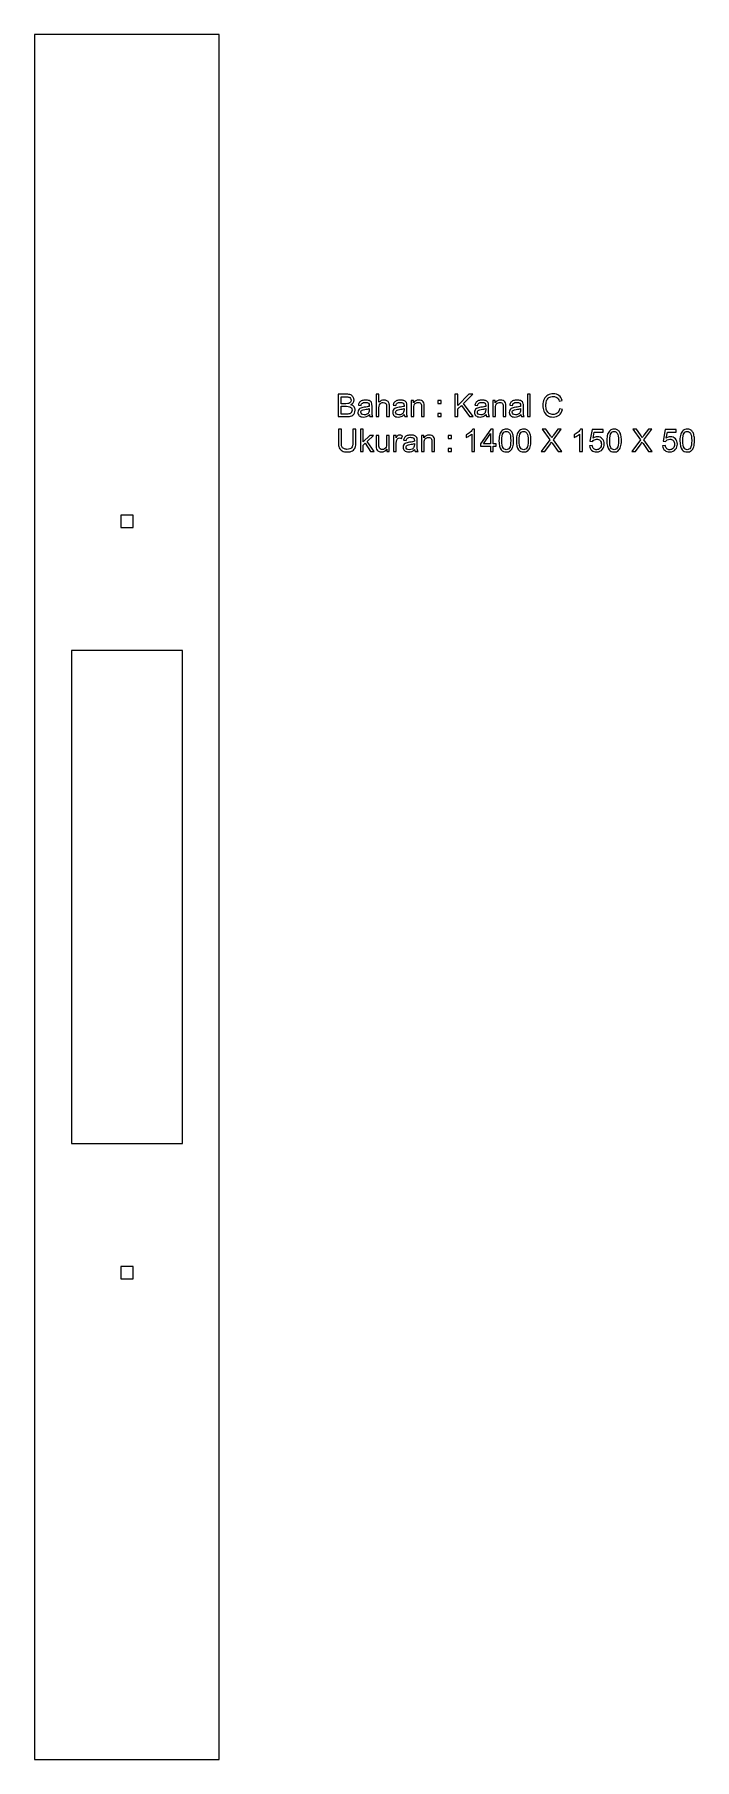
# Model space of a CAD drawing. Header units: millimetres. Extents: x -66 to 470, y -710 to 690.
import ezdxf

# ---------------------------------------------------------------- set-up
doc = ezdxf.new("R2010")
doc.units = ezdxf.units.MM
doc.header["$MEASUREMENT"] = 0
doc.layers.add('Layer 1', color=7, linetype='Continuous')

msp = doc.modelspace()

# ---------------------------------------------------------------- linework, layer by layer
at = {"layer": 'Layer 1', "color": 250, "lineweight": 20}
for points in [[(-65.5994, -710.1587), (84.4006, -710.1587), (84.4006, 689.8413), (-65.5994, 689.8413), (-65.5994, -710.1587)], [(4.4007, 289.8413), (14.4007, 289.8413), (14.4007, 299.8413), (4.4007, 299.8413), (4.4007, 289.8413)], [(-35.5993, -210.1587), (54.4007, -210.1587), (54.4007, 189.8413), (-35.5993, 189.8413), (-35.5993, -210.1587)], [(4.4007, -320.1587), (14.4007, -320.1587), (14.4007, -310.1587), (4.4007, -310.1587), (4.4007, -320.1587)]]:
    msp.add_lwpolyline(points, close=True, dxfattribs=at)
at = {"layer": 'Layer 1', "color": 250}
for points, knots in [([(180.8964, 379.6823), (180.8964, 379.6823), (180.8964, 397.8687), (180.8964, 397.8687), (180.8964, 397.8687), (187.7205, 397.8687), (187.7205, 397.8687), (189.1091, 397.8687), (190.2224, 397.6867), (191.0649, 397.3184), (191.9031, 396.9501), (192.5592, 396.3828), (193.0334, 395.6166), (193.5117, 394.8546), (193.7488, 394.0545), (193.7488, 393.2163), (193.7488, 392.4416), (193.5371, 391.7092), (193.118, 391.0234), (192.6989, 390.3376), (192.0639, 389.783), (191.213, 389.3597), (192.3137, 389.038), (193.1604, 388.4876), (193.7488, 387.7087), (194.3415, 386.934), (194.6378, 386.0154), (194.6378, 384.957), (194.6378, 384.1019), (194.4558, 383.3103), (194.0959, 382.5779), (193.7361, 381.8455), (193.2916, 381.2825), (192.7624, 380.8846), (192.2333, 380.4909), (191.5686, 380.1903), (190.7728, 379.9871), (189.9727, 379.7839), (188.9948, 379.6823), (187.8348, 379.6823), (187.8348, 379.6823), (180.8964, 379.6823), (180.8964, 379.6823)], [0, 0, 0, 0, 0.071428571, 0.071428571, 0.071428571, 0.142857143, 0.142857143, 0.142857143, 0.214285714, 0.214285714, 0.214285714, 0.285714286, 0.285714286, 0.285714286, 0.357142857, 0.357142857, 0.357142857, 0.428571429, 0.428571429, 0.428571429, 0.5, 0.5, 0.5, 0.571428571, 0.571428571, 0.571428571, 0.642857143, 0.642857143, 0.642857143, 0.714285714, 0.714285714, 0.714285714, 0.785714286, 0.785714286, 0.785714286, 0.857142857, 0.857142857, 0.857142857, 0.928571429, 0.928571429, 0.928571429, 1, 1, 1, 1]), ([(183.3094, 390.2233), (183.3094, 390.2233), (187.2422, 390.2233), (187.2422, 390.2233), (188.309, 390.2233), (189.0752, 390.2953), (189.5366, 390.435), (190.1505, 390.617), (190.6119, 390.9218), (190.9209, 391.3451), (191.23, 391.7685), (191.3866, 392.2976), (191.3866, 392.9369), (191.3866, 393.5422), (191.2427, 394.0756), (190.9506, 394.5328), (190.6627, 394.9943), (190.2478, 395.3118), (189.7102, 395.4811), (189.1726, 395.6504), (188.2497, 395.7351), (186.9458, 395.7351), (186.9458, 395.7351), (183.3094, 395.7351), (183.3094, 395.7351), (183.3094, 395.7351), (183.3094, 390.2233), (183.3094, 390.2233)], [0, 0, 0, 0, 0.111111111, 0.111111111, 0.111111111, 0.222222222, 0.222222222, 0.222222222, 0.333333333, 0.333333333, 0.333333333, 0.444444444, 0.444444444, 0.444444444, 0.555555556, 0.555555556, 0.555555556, 0.666666667, 0.666666667, 0.666666667, 0.777777778, 0.777777778, 0.777777778, 0.888888889, 0.888888889, 0.888888889, 1, 1, 1, 1]), ([(206.271, 381.3333), (205.4413, 380.6263), (204.6412, 380.131), (203.8749, 379.8389), (203.1087, 379.5468), (202.2874, 379.4029), (201.4069, 379.4029), (199.9591, 379.4029), (198.8457, 379.7543), (198.0668, 380.4612), (197.2879, 381.164), (196.8984, 382.0657), (196.8984, 383.1621), (196.8984, 383.8056), (197.0466, 384.394), (197.3387, 384.9274), (197.635, 385.4608), (198.0202, 385.8841), (198.4944, 386.2059), (198.9727, 386.5276), (199.5061, 386.7731), (200.103, 386.9382), (200.5433, 387.0525), (201.2079, 387.1626), (202.0927, 387.2727), (203.8961, 387.4843), (205.2296, 387.7426), (206.0805, 388.0389), (206.089, 388.3437), (206.0932, 388.5384), (206.0932, 388.6189), (206.0932, 389.5248), (205.8815, 390.164), (205.4582, 390.5366), (204.8867, 391.0403), (204.0358, 391.2901), (202.9097, 391.2901), (201.8556, 391.2901), (201.0767, 391.1038), (200.5772, 390.7355), (200.0734, 390.3672), (199.7051, 389.7153), (199.4638, 388.7755), (199.4638, 388.7755), (197.2794, 389.0803), (197.2794, 389.0803), (197.4784, 390.0159), (197.8043, 390.7736), (198.2615, 391.3494), (198.7187, 391.9251), (199.3791, 392.3654), (200.2427, 392.6786), (201.1021, 392.9877), (202.1054, 393.1443), (203.2399, 393.1443), (204.366, 393.1443), (205.2846, 393.0131), (205.9916, 392.7464), (206.6943, 392.4797), (207.215, 392.1495), (207.5452, 391.7473), (207.8754, 391.3451), (208.1083, 390.8371), (208.2437, 390.2233), (208.3157, 389.8423), (208.3538, 389.1565), (208.3538, 388.1701), (208.3538, 388.1701), (208.3538, 385.2068), (208.3538, 385.2068), (208.3538, 383.1367), (208.4004, 381.8286), (208.4935, 381.274), (208.5824, 380.7195), (208.7687, 380.1903), (209.0396, 379.6823), (209.0396, 379.6823), (206.7028, 379.6823), (206.7028, 379.6823), (206.4784, 380.1522), (206.3345, 380.7025), (206.271, 381.3333)], [0, 0, 0, 0, 0.037037037, 0.037037037, 0.037037037, 0.074074074, 0.074074074, 0.074074074, 0.111111111, 0.111111111, 0.111111111, 0.148148148, 0.148148148, 0.148148148, 0.185185185, 0.185185185, 0.185185185, 0.222222222, 0.222222222, 0.222222222, 0.259259259, 0.259259259, 0.259259259, 0.296296296, 0.296296296, 0.296296296, 0.333333333, 0.333333333, 0.333333333, 0.37037037, 0.37037037, 0.37037037, 0.407407407, 0.407407407, 0.407407407, 0.444444444, 0.444444444, 0.444444444, 0.481481481, 0.481481481, 0.481481481, 0.518518519, 0.518518519, 0.518518519, 0.555555556, 0.555555556, 0.555555556, 0.592592593, 0.592592593, 0.592592593, 0.62962963, 0.62962963, 0.62962963, 0.666666667, 0.666666667, 0.666666667, 0.703703704, 0.703703704, 0.703703704, 0.740740741, 0.740740741, 0.740740741, 0.777777778, 0.777777778, 0.777777778, 0.814814815, 0.814814815, 0.814814815, 0.851851852, 0.851851852, 0.851851852, 0.888888889, 0.888888889, 0.888888889, 0.925925926, 0.925925926, 0.925925926, 0.962962963, 0.962962963, 0.962962963, 1, 1, 1, 1]), ([(211.787, 379.6823), (211.787, 379.6823), (211.787, 397.8687), (211.787, 397.8687), (211.787, 397.8687), (214.0222, 397.8687), (214.0222, 397.8687), (214.0222, 397.8687), (214.0222, 391.324), (214.0222, 391.324), (215.0594, 392.5389), (216.3675, 393.1443), (217.9507, 393.1443), (218.9202, 393.1443), (219.7626, 392.9538), (220.4823, 392.5686), (221.1977, 392.1833), (221.7099, 391.6542), (222.019, 390.9768), (222.328, 390.2995), (222.4804, 389.3131), (222.4804, 388.0262), (222.4804, 388.0262), (222.4804, 379.6823), (222.4804, 379.6823), (222.4804, 379.6823), (220.2452, 379.6823), (220.2452, 379.6823), (220.2452, 379.6823), (220.2452, 388.0177), (220.2452, 388.0177), (220.2452, 389.1311), (220.0039, 389.9439), (219.5255, 390.4519), (219.0429, 390.9599), (218.3656, 391.2139), (217.4851, 391.2139), (216.8289, 391.2139), (216.2108, 391.0446), (215.6309, 390.7017), (215.0509, 390.3588), (214.6403, 389.8931), (214.3905, 389.3047), (214.145, 388.7205), (214.0222, 387.9119), (214.0222, 386.879), (214.0222, 386.879), (214.0222, 379.6823), (214.0222, 379.6823), (214.0222, 379.6823), (211.787, 379.6823), (211.787, 379.6823)], [0, 0, 0, 0, 0.058823529, 0.058823529, 0.058823529, 0.117647059, 0.117647059, 0.117647059, 0.176470588, 0.176470588, 0.176470588, 0.235294118, 0.235294118, 0.235294118, 0.294117647, 0.294117647, 0.294117647, 0.352941176, 0.352941176, 0.352941176, 0.411764706, 0.411764706, 0.411764706, 0.470588235, 0.470588235, 0.470588235, 0.529411765, 0.529411765, 0.529411765, 0.588235294, 0.588235294, 0.588235294, 0.647058824, 0.647058824, 0.647058824, 0.705882353, 0.705882353, 0.705882353, 0.764705882, 0.764705882, 0.764705882, 0.823529412, 0.823529412, 0.823529412, 0.882352941, 0.882352941, 0.882352941, 0.941176471, 0.941176471, 0.941176471, 1, 1, 1, 1]), ([(234.5242, 381.3333), (233.6945, 380.6263), (232.8944, 380.131), (232.1281, 379.8389), (231.3619, 379.5468), (230.5406, 379.4029), (229.6601, 379.4029), (228.2123, 379.4029), (227.0989, 379.7543), (226.32, 380.4612), (225.5411, 381.164), (225.1516, 382.0657), (225.1516, 383.1621), (225.1516, 383.8056), (225.2998, 384.394), (225.5919, 384.9274), (225.8882, 385.4608), (226.2734, 385.8841), (226.7476, 386.2059), (227.2259, 386.5276), (227.7593, 386.7731), (228.3562, 386.9382), (228.7965, 387.0525), (229.4611, 387.1626), (230.3459, 387.2727), (232.1493, 387.4843), (233.4828, 387.7426), (234.3337, 388.0389), (234.3422, 388.3437), (234.3464, 388.5384), (234.3464, 388.6189), (234.3464, 389.5248), (234.1347, 390.164), (233.7114, 390.5366), (233.1399, 391.0403), (232.289, 391.2901), (231.1629, 391.2901), (230.1088, 391.2901), (229.3299, 391.1038), (228.8304, 390.7355), (228.3266, 390.3672), (227.9583, 389.7153), (227.717, 388.7755), (227.717, 388.7755), (225.5326, 389.0803), (225.5326, 389.0803), (225.7316, 390.0159), (226.0575, 390.7736), (226.5147, 391.3494), (226.9719, 391.9251), (227.6323, 392.3654), (228.4959, 392.6786), (229.3553, 392.9877), (230.3586, 393.1443), (231.4931, 393.1443), (232.6192, 393.1443), (233.5378, 393.0131), (234.2448, 392.7464), (234.9475, 392.4797), (235.4682, 392.1495), (235.7984, 391.7473), (236.1286, 391.3451), (236.3615, 390.8371), (236.4969, 390.2233), (236.5689, 389.8423), (236.607, 389.1565), (236.607, 388.1701), (236.607, 388.1701), (236.607, 385.2068), (236.607, 385.2068), (236.607, 383.1367), (236.6536, 381.8286), (236.7467, 381.274), (236.8356, 380.7195), (237.0219, 380.1903), (237.2928, 379.6823), (237.2928, 379.6823), (234.956, 379.6823), (234.956, 379.6823), (234.7316, 380.1522), (234.5877, 380.7025), (234.5242, 381.3333)], [0, 0, 0, 0, 0.037037037, 0.037037037, 0.037037037, 0.074074074, 0.074074074, 0.074074074, 0.111111111, 0.111111111, 0.111111111, 0.148148148, 0.148148148, 0.148148148, 0.185185185, 0.185185185, 0.185185185, 0.222222222, 0.222222222, 0.222222222, 0.259259259, 0.259259259, 0.259259259, 0.296296296, 0.296296296, 0.296296296, 0.333333333, 0.333333333, 0.333333333, 0.37037037, 0.37037037, 0.37037037, 0.407407407, 0.407407407, 0.407407407, 0.444444444, 0.444444444, 0.444444444, 0.481481481, 0.481481481, 0.481481481, 0.518518519, 0.518518519, 0.518518519, 0.555555556, 0.555555556, 0.555555556, 0.592592593, 0.592592593, 0.592592593, 0.62962963, 0.62962963, 0.62962963, 0.666666667, 0.666666667, 0.666666667, 0.703703704, 0.703703704, 0.703703704, 0.740740741, 0.740740741, 0.740740741, 0.777777778, 0.777777778, 0.777777778, 0.814814815, 0.814814815, 0.814814815, 0.851851852, 0.851851852, 0.851851852, 0.888888889, 0.888888889, 0.888888889, 0.925925926, 0.925925926, 0.925925926, 0.962962963, 0.962962963, 0.962962963, 1, 1, 1, 1]), ([(240.0402, 379.6823), (240.0402, 379.6823), (240.0402, 392.8649), (240.0402, 392.8649), (240.0402, 392.8649), (242.0468, 392.8649), (242.0468, 392.8649), (242.0468, 392.8649), (242.0468, 390.9938), (242.0468, 390.9938), (243.012, 392.4289), (244.409, 393.1443), (246.2336, 393.1443), (247.0294, 393.1443), (247.7576, 393.0004), (248.4222, 392.7167), (249.0868, 392.4331), (249.5864, 392.0563), (249.9166, 391.5949), (250.2468, 391.1335), (250.4796, 390.5831), (250.6108, 389.9481), (250.6913, 389.5333), (250.7336, 388.8094), (250.7336, 387.7764), (250.7336, 387.7764), (250.7336, 379.6823), (250.7336, 379.6823), (250.7336, 379.6823), (248.4984, 379.6823), (248.4984, 379.6823), (248.4984, 379.6823), (248.4984, 387.6918), (248.4984, 387.6918), (248.4984, 388.6019), (248.4137, 389.2835), (248.2402, 389.7322), (248.0666, 390.181), (247.7576, 390.5408), (247.3173, 390.8117), (246.877, 391.0784), (246.3563, 391.2139), (245.7637, 391.2139), (244.8154, 391.2139), (243.9984, 390.9133), (243.3083, 390.308), (242.6183, 389.7068), (242.2754, 388.5596), (242.2754, 386.8747), (242.2754, 386.8747), (242.2754, 379.6823), (242.2754, 379.6823), (242.2754, 379.6823), (240.0402, 379.6823), (240.0402, 379.6823)], [0, 0, 0, 0, 0.055555556, 0.055555556, 0.055555556, 0.111111111, 0.111111111, 0.111111111, 0.166666667, 0.166666667, 0.166666667, 0.222222222, 0.222222222, 0.222222222, 0.277777778, 0.277777778, 0.277777778, 0.333333333, 0.333333333, 0.333333333, 0.388888889, 0.388888889, 0.388888889, 0.444444444, 0.444444444, 0.444444444, 0.5, 0.5, 0.5, 0.555555556, 0.555555556, 0.555555556, 0.611111111, 0.611111111, 0.611111111, 0.666666667, 0.666666667, 0.666666667, 0.722222222, 0.722222222, 0.722222222, 0.777777778, 0.777777778, 0.777777778, 0.833333333, 0.833333333, 0.833333333, 0.888888889, 0.888888889, 0.888888889, 0.944444444, 0.944444444, 0.944444444, 1, 1, 1, 1]), ([(261.8334, 390.3249), (261.8334, 390.3249), (261.8334, 392.8649), (261.8334, 392.8649), (261.8334, 392.8649), (264.3734, 392.8649), (264.3734, 392.8649), (264.3734, 392.8649), (264.3734, 390.3249), (264.3734, 390.3249), (264.3734, 390.3249), (261.8334, 390.3249), (261.8334, 390.3249)], [0, 0, 0, 0, 0.25, 0.25, 0.25, 0.5, 0.5, 0.5, 0.75, 0.75, 0.75, 1, 1, 1, 1]), ([(275.5156, 379.6823), (275.5156, 379.6823), (275.5156, 397.8687), (275.5156, 397.8687), (275.5156, 397.8687), (277.9286, 397.8687), (277.9286, 397.8687), (277.9286, 397.8687), (277.9286, 388.8517), (277.9286, 388.8517), (277.9286, 388.8517), (286.9625, 397.8687), (286.9625, 397.8687), (286.9625, 397.8687), (290.2222, 397.8687), (290.2222, 397.8687), (290.2222, 397.8687), (282.5937, 390.4942), (282.5937, 390.4942), (282.5937, 390.4942), (290.5524, 379.6823), (290.5524, 379.6823), (290.5524, 379.6823), (287.3774, 379.6823), (287.3774, 379.6823), (287.3774, 379.6823), (280.9046, 388.8602), (280.9046, 388.8602), (280.9046, 388.8602), (277.9286, 385.9815), (277.9286, 385.9815), (277.9286, 385.9815), (277.9286, 379.6823), (277.9286, 379.6823), (277.9286, 379.6823), (275.5156, 379.6823), (275.5156, 379.6823)], [0, 0, 0, 0, 0.083333333, 0.083333333, 0.083333333, 0.166666667, 0.166666667, 0.166666667, 0.25, 0.25, 0.25, 0.333333333, 0.333333333, 0.333333333, 0.416666667, 0.416666667, 0.416666667, 0.5, 0.5, 0.5, 0.583333333, 0.583333333, 0.583333333, 0.666666667, 0.666666667, 0.666666667, 0.75, 0.75, 0.75, 0.833333333, 0.833333333, 0.833333333, 0.916666667, 0.916666667, 0.916666667, 1, 1, 1, 1]), ([(300.8902, 381.3333), (300.0605, 380.6263), (299.2604, 380.131), (298.4941, 379.8389), (297.7279, 379.5468), (296.9066, 379.4029), (296.0261, 379.4029), (294.5783, 379.4029), (293.4649, 379.7543), (292.686, 380.4612), (291.9071, 381.164), (291.5176, 382.0657), (291.5176, 383.1621), (291.5176, 383.8056), (291.6658, 384.394), (291.9579, 384.9274), (292.2542, 385.4608), (292.6394, 385.8841), (293.1136, 386.2059), (293.5919, 386.5276), (294.1253, 386.7731), (294.7222, 386.9382), (295.1625, 387.0525), (295.8271, 387.1626), (296.7119, 387.2727), (298.5153, 387.4843), (299.8488, 387.7426), (300.6997, 388.0389), (300.7082, 388.3437), (300.7124, 388.5384), (300.7124, 388.6189), (300.7124, 389.5248), (300.5007, 390.164), (300.0774, 390.5366), (299.5059, 391.0403), (298.655, 391.2901), (297.5289, 391.2901), (296.4748, 391.2901), (295.6959, 391.1038), (295.1964, 390.7355), (294.6926, 390.3672), (294.3243, 389.7153), (294.083, 388.7755), (294.083, 388.7755), (291.8986, 389.0803), (291.8986, 389.0803), (292.0976, 390.0159), (292.4235, 390.7736), (292.8807, 391.3494), (293.3379, 391.9251), (293.9983, 392.3654), (294.8619, 392.6786), (295.7213, 392.9877), (296.7246, 393.1443), (297.8591, 393.1443), (298.9852, 393.1443), (299.9038, 393.0131), (300.6108, 392.7464), (301.3135, 392.4797), (301.8342, 392.1495), (302.1644, 391.7473), (302.4946, 391.3451), (302.7275, 390.8371), (302.8629, 390.2233), (302.9349, 389.8423), (302.973, 389.1565), (302.973, 388.1701), (302.973, 388.1701), (302.973, 385.2068), (302.973, 385.2068), (302.973, 383.1367), (303.0196, 381.8286), (303.1127, 381.274), (303.2016, 380.7195), (303.3879, 380.1903), (303.6588, 379.6823), (303.6588, 379.6823), (301.322, 379.6823), (301.322, 379.6823), (301.0976, 380.1522), (300.9537, 380.7025), (300.8902, 381.3333)], [0, 0, 0, 0, 0.037037037, 0.037037037, 0.037037037, 0.074074074, 0.074074074, 0.074074074, 0.111111111, 0.111111111, 0.111111111, 0.148148148, 0.148148148, 0.148148148, 0.185185185, 0.185185185, 0.185185185, 0.222222222, 0.222222222, 0.222222222, 0.259259259, 0.259259259, 0.259259259, 0.296296296, 0.296296296, 0.296296296, 0.333333333, 0.333333333, 0.333333333, 0.37037037, 0.37037037, 0.37037037, 0.407407407, 0.407407407, 0.407407407, 0.444444444, 0.444444444, 0.444444444, 0.481481481, 0.481481481, 0.481481481, 0.518518519, 0.518518519, 0.518518519, 0.555555556, 0.555555556, 0.555555556, 0.592592593, 0.592592593, 0.592592593, 0.62962963, 0.62962963, 0.62962963, 0.666666667, 0.666666667, 0.666666667, 0.703703704, 0.703703704, 0.703703704, 0.740740741, 0.740740741, 0.740740741, 0.777777778, 0.777777778, 0.777777778, 0.814814815, 0.814814815, 0.814814815, 0.851851852, 0.851851852, 0.851851852, 0.888888889, 0.888888889, 0.888888889, 0.925925926, 0.925925926, 0.925925926, 0.962962963, 0.962962963, 0.962962963, 1, 1, 1, 1]), ([(306.4062, 379.6823), (306.4062, 379.6823), (306.4062, 392.8649), (306.4062, 392.8649), (306.4062, 392.8649), (308.4128, 392.8649), (308.4128, 392.8649), (308.4128, 392.8649), (308.4128, 390.9938), (308.4128, 390.9938), (309.378, 392.4289), (310.775, 393.1443), (312.5996, 393.1443), (313.3954, 393.1443), (314.1236, 393.0004), (314.7882, 392.7167), (315.4528, 392.4331), (315.9524, 392.0563), (316.2826, 391.5949), (316.6128, 391.1335), (316.8456, 390.5831), (316.9768, 389.9481), (317.0573, 389.5333), (317.0996, 388.8094), (317.0996, 387.7764), (317.0996, 387.7764), (317.0996, 379.6823), (317.0996, 379.6823), (317.0996, 379.6823), (314.8644, 379.6823), (314.8644, 379.6823), (314.8644, 379.6823), (314.8644, 387.6918), (314.8644, 387.6918), (314.8644, 388.6019), (314.7797, 389.2835), (314.6062, 389.7322), (314.4326, 390.181), (314.1236, 390.5408), (313.6833, 390.8117), (313.243, 391.0784), (312.7223, 391.2139), (312.1297, 391.2139), (311.1814, 391.2139), (310.3644, 390.9133), (309.6743, 390.308), (308.9843, 389.7068), (308.6414, 388.5596), (308.6414, 386.8747), (308.6414, 386.8747), (308.6414, 379.6823), (308.6414, 379.6823), (308.6414, 379.6823), (306.4062, 379.6823), (306.4062, 379.6823)], [0, 0, 0, 0, 0.055555556, 0.055555556, 0.055555556, 0.111111111, 0.111111111, 0.111111111, 0.166666667, 0.166666667, 0.166666667, 0.222222222, 0.222222222, 0.222222222, 0.277777778, 0.277777778, 0.277777778, 0.333333333, 0.333333333, 0.333333333, 0.388888889, 0.388888889, 0.388888889, 0.444444444, 0.444444444, 0.444444444, 0.5, 0.5, 0.5, 0.555555556, 0.555555556, 0.555555556, 0.611111111, 0.611111111, 0.611111111, 0.666666667, 0.666666667, 0.666666667, 0.722222222, 0.722222222, 0.722222222, 0.777777778, 0.777777778, 0.777777778, 0.833333333, 0.833333333, 0.833333333, 0.888888889, 0.888888889, 0.888888889, 0.944444444, 0.944444444, 0.944444444, 1, 1, 1, 1]), ([(329.1434, 381.3333), (328.3137, 380.6263), (327.5136, 380.131), (326.7473, 379.8389), (325.9811, 379.5468), (325.1598, 379.4029), (324.2793, 379.4029), (322.8315, 379.4029), (321.7181, 379.7543), (320.9392, 380.4612), (320.1603, 381.164), (319.7708, 382.0657), (319.7708, 383.1621), (319.7708, 383.8056), (319.919, 384.394), (320.2111, 384.9274), (320.5074, 385.4608), (320.8926, 385.8841), (321.3668, 386.2059), (321.8451, 386.5276), (322.3785, 386.7731), (322.9754, 386.9382), (323.4157, 387.0525), (324.0803, 387.1626), (324.9651, 387.2727), (326.7685, 387.4843), (328.102, 387.7426), (328.9529, 388.0389), (328.9614, 388.3437), (328.9656, 388.5384), (328.9656, 388.6189), (328.9656, 389.5248), (328.7539, 390.164), (328.3306, 390.5366), (327.7591, 391.0403), (326.9082, 391.2901), (325.7821, 391.2901), (324.728, 391.2901), (323.9491, 391.1038), (323.4496, 390.7355), (322.9458, 390.3672), (322.5775, 389.7153), (322.3362, 388.7755), (322.3362, 388.7755), (320.1518, 389.0803), (320.1518, 389.0803), (320.3508, 390.0159), (320.6767, 390.7736), (321.1339, 391.3494), (321.5911, 391.9251), (322.2515, 392.3654), (323.1151, 392.6786), (323.9745, 392.9877), (324.9778, 393.1443), (326.1123, 393.1443), (327.2384, 393.1443), (328.157, 393.0131), (328.864, 392.7464), (329.5667, 392.4797), (330.0874, 392.1495), (330.4176, 391.7473), (330.7478, 391.3451), (330.9807, 390.8371), (331.1161, 390.2233), (331.1881, 389.8423), (331.2262, 389.1565), (331.2262, 388.1701), (331.2262, 388.1701), (331.2262, 385.2068), (331.2262, 385.2068), (331.2262, 383.1367), (331.2728, 381.8286), (331.3659, 381.274), (331.4548, 380.7195), (331.6411, 380.1903), (331.912, 379.6823), (331.912, 379.6823), (329.5752, 379.6823), (329.5752, 379.6823), (329.3508, 380.1522), (329.2069, 380.7025), (329.1434, 381.3333)], [0, 0, 0, 0, 0.037037037, 0.037037037, 0.037037037, 0.074074074, 0.074074074, 0.074074074, 0.111111111, 0.111111111, 0.111111111, 0.148148148, 0.148148148, 0.148148148, 0.185185185, 0.185185185, 0.185185185, 0.222222222, 0.222222222, 0.222222222, 0.259259259, 0.259259259, 0.259259259, 0.296296296, 0.296296296, 0.296296296, 0.333333333, 0.333333333, 0.333333333, 0.37037037, 0.37037037, 0.37037037, 0.407407407, 0.407407407, 0.407407407, 0.444444444, 0.444444444, 0.444444444, 0.481481481, 0.481481481, 0.481481481, 0.518518519, 0.518518519, 0.518518519, 0.555555556, 0.555555556, 0.555555556, 0.592592593, 0.592592593, 0.592592593, 0.62962963, 0.62962963, 0.62962963, 0.666666667, 0.666666667, 0.666666667, 0.703703704, 0.703703704, 0.703703704, 0.740740741, 0.740740741, 0.740740741, 0.777777778, 0.777777778, 0.777777778, 0.814814815, 0.814814815, 0.814814815, 0.851851852, 0.851851852, 0.851851852, 0.888888889, 0.888888889, 0.888888889, 0.925925926, 0.925925926, 0.925925926, 0.962962963, 0.962962963, 0.962962963, 1, 1, 1, 1]), ([(334.6086, 379.6823), (334.6086, 379.6823), (334.6086, 397.8687), (334.6086, 397.8687), (334.6086, 397.8687), (336.8438, 397.8687), (336.8438, 397.8687), (336.8438, 397.8687), (336.8438, 379.6823), (336.8438, 379.6823), (336.8438, 379.6823), (334.6086, 379.6823), (334.6086, 379.6823)], [0, 0, 0, 0, 0.25, 0.25, 0.25, 0.5, 0.5, 0.5, 0.75, 0.75, 0.75, 1, 1, 1, 1]), ([(360.5928, 386.0619), (360.5928, 386.0619), (363.0058, 385.4523), (363.0058, 385.4523), (362.502, 383.4754), (361.5961, 381.9725), (360.288, 380.9354), (358.9799, 379.8982), (357.3797, 379.3775), (355.4874, 379.3775), (353.5316, 379.3775), (351.9399, 379.7754), (350.7122, 380.5755), (349.4845, 381.3714), (348.5532, 382.5271), (347.914, 384.0384), (347.2747, 385.5539), (346.953, 387.1753), (346.953, 388.911), (346.953, 390.8033), (347.3128, 392.4543), (348.0367, 393.864), (348.7606, 395.2737), (349.7893, 396.3447), (351.1228, 397.0771), (352.4563, 397.8094), (353.9253, 398.1735), (355.5255, 398.1735), (357.3458, 398.1735), (358.8741, 397.7121), (360.1102, 396.785), (361.3506, 395.8579), (362.2142, 394.5582), (362.701, 392.8818), (362.701, 392.8818), (360.3388, 392.323), (360.3388, 392.323), (359.9197, 393.6438), (359.3059, 394.609), (358.5058, 395.2102), (357.7057, 395.8155), (356.6981, 396.1161), (355.4832, 396.1161), (354.0904, 396.1161), (352.922, 395.7817), (351.9864, 395.1128), (351.0509, 394.4439), (350.3905, 393.5422), (350.0137, 392.4162), (349.6327, 391.2859), (349.4422, 390.1217), (349.4422, 388.9237), (349.4422, 387.3785), (349.6666, 386.0281), (350.1153, 384.8766), (350.564, 383.7209), (351.2625, 382.8615), (352.2108, 382.29), (353.1591, 381.7185), (354.1835, 381.4349), (355.2884, 381.4349), (356.6346, 381.4349), (357.7692, 381.8244), (358.7005, 382.5991), (359.6318, 383.378), (360.2626, 384.5295), (360.5928, 386.0619)], [0, 0, 0, 0, 0.045454545, 0.045454545, 0.045454545, 0.090909091, 0.090909091, 0.090909091, 0.136363636, 0.136363636, 0.136363636, 0.181818182, 0.181818182, 0.181818182, 0.227272727, 0.227272727, 0.227272727, 0.272727273, 0.272727273, 0.272727273, 0.318181818, 0.318181818, 0.318181818, 0.363636364, 0.363636364, 0.363636364, 0.409090909, 0.409090909, 0.409090909, 0.454545455, 0.454545455, 0.454545455, 0.5, 0.5, 0.5, 0.545454545, 0.545454545, 0.545454545, 0.590909091, 0.590909091, 0.590909091, 0.636363636, 0.636363636, 0.636363636, 0.681818182, 0.681818182, 0.681818182, 0.727272727, 0.727272727, 0.727272727, 0.772727273, 0.772727273, 0.772727273, 0.818181818, 0.818181818, 0.818181818, 0.863636364, 0.863636364, 0.863636364, 0.909090909, 0.909090909, 0.909090909, 0.954545455, 0.954545455, 0.954545455, 1, 1, 1, 1]), ([(183.3094, 381.8159), (183.3094, 381.8159), (187.8391, 381.8159), (187.8391, 381.8159), (188.618, 381.8159), (189.1641, 381.8455), (189.4816, 381.9048), (190.0319, 382.0022), (190.4976, 382.1673), (190.8701, 382.4001), (191.2427, 382.6329), (191.5475, 382.9716), (191.7888, 383.4161), (192.0301, 383.8606), (192.1486, 384.3728), (192.1486, 384.9528), (192.1486, 385.6344), (191.975, 386.2228), (191.6237, 386.7266), (191.2765, 387.2303), (190.7939, 387.5817), (190.1759, 387.7849), (189.562, 387.9881), (188.673, 388.0897), (187.5173, 388.0897), (187.5173, 388.0897), (183.3094, 388.0897), (183.3094, 388.0897), (183.3094, 388.0897), (183.3094, 381.8159), (183.3094, 381.8159)], [0, 0, 0, 0, 0.1, 0.1, 0.1, 0.2, 0.2, 0.2, 0.3, 0.3, 0.3, 0.4, 0.4, 0.4, 0.5, 0.5, 0.5, 0.6, 0.6, 0.6, 0.7, 0.7, 0.7, 0.8, 0.8, 0.8, 0.9, 0.9, 0.9, 1, 1, 1, 1]), ([(206.0932, 386.2863), (205.2804, 385.9561), (204.0612, 385.6767), (202.4356, 385.4481), (201.5127, 385.3169), (200.8608, 385.1687), (200.4798, 385.0036), (200.0988, 384.8385), (199.8067, 384.5972), (199.5993, 384.2839), (199.3918, 383.9664), (199.286, 383.6151), (199.286, 383.2256), (199.286, 382.6372), (199.5104, 382.1419), (199.9633, 381.7482), (200.4163, 381.3545), (201.0767, 381.1555), (201.9445, 381.1555), (202.8039, 381.1555), (203.5701, 381.3418), (204.2432, 381.7185), (204.9121, 382.0911), (205.4074, 382.6033), (205.7207, 383.251), (205.962, 383.7548), (206.0805, 384.4956), (206.0805, 385.4735), (206.0805, 385.4735), (206.0932, 386.2863), (206.0932, 386.2863)], [0, 0, 0, 0, 0.1, 0.1, 0.1, 0.2, 0.2, 0.2, 0.3, 0.3, 0.3, 0.4, 0.4, 0.4, 0.5, 0.5, 0.5, 0.6, 0.6, 0.6, 0.7, 0.7, 0.7, 0.8, 0.8, 0.8, 0.9, 0.9, 0.9, 1, 1, 1, 1]), ([(234.3464, 386.2863), (233.5336, 385.9561), (232.3144, 385.6767), (230.6888, 385.4481), (229.7659, 385.3169), (229.114, 385.1687), (228.733, 385.0036), (228.352, 384.8385), (228.0599, 384.5972), (227.8525, 384.2839), (227.645, 383.9664), (227.5392, 383.6151), (227.5392, 383.2256), (227.5392, 382.6372), (227.7636, 382.1419), (228.2165, 381.7482), (228.6695, 381.3545), (229.3299, 381.1555), (230.1977, 381.1555), (231.0571, 381.1555), (231.8233, 381.3418), (232.4964, 381.7185), (233.1653, 382.0911), (233.6606, 382.6033), (233.9739, 383.251), (234.2152, 383.7548), (234.3337, 384.4956), (234.3337, 385.4735), (234.3337, 385.4735), (234.3464, 386.2863), (234.3464, 386.2863)], [0, 0, 0, 0, 0.1, 0.1, 0.1, 0.2, 0.2, 0.2, 0.3, 0.3, 0.3, 0.4, 0.4, 0.4, 0.5, 0.5, 0.5, 0.6, 0.6, 0.6, 0.7, 0.7, 0.7, 0.8, 0.8, 0.8, 0.9, 0.9, 0.9, 1, 1, 1, 1]), ([(261.8334, 379.6823), (261.8334, 379.6823), (261.8334, 382.2223), (261.8334, 382.2223), (261.8334, 382.2223), (264.3734, 382.2223), (264.3734, 382.2223), (264.3734, 382.2223), (264.3734, 379.6823), (264.3734, 379.6823), (264.3734, 379.6823), (261.8334, 379.6823), (261.8334, 379.6823)], [0, 0, 0, 0, 0.25, 0.25, 0.25, 0.5, 0.5, 0.5, 0.75, 0.75, 0.75, 1, 1, 1, 1]), ([(300.7124, 386.2863), (299.8996, 385.9561), (298.6804, 385.6767), (297.0548, 385.4481), (296.1319, 385.3169), (295.48, 385.1687), (295.099, 385.0036), (294.718, 384.8385), (294.4259, 384.5972), (294.2185, 384.2839), (294.011, 383.9664), (293.9052, 383.6151), (293.9052, 383.2256), (293.9052, 382.6372), (294.1296, 382.1419), (294.5825, 381.7482), (295.0355, 381.3545), (295.6959, 381.1555), (296.5637, 381.1555), (297.4231, 381.1555), (298.1893, 381.3418), (298.8624, 381.7185), (299.5313, 382.0911), (300.0266, 382.6033), (300.3399, 383.251), (300.5812, 383.7548), (300.6997, 384.4956), (300.6997, 385.4735), (300.6997, 385.4735), (300.7124, 386.2863), (300.7124, 386.2863)], [0, 0, 0, 0, 0.1, 0.1, 0.1, 0.2, 0.2, 0.2, 0.3, 0.3, 0.3, 0.4, 0.4, 0.4, 0.5, 0.5, 0.5, 0.6, 0.6, 0.6, 0.7, 0.7, 0.7, 0.8, 0.8, 0.8, 0.9, 0.9, 0.9, 1, 1, 1, 1]), ([(328.9656, 386.2863), (328.1528, 385.9561), (326.9336, 385.6767), (325.308, 385.4481), (324.3851, 385.3169), (323.7332, 385.1687), (323.3522, 385.0036), (322.9712, 384.8385), (322.6791, 384.5972), (322.4717, 384.2839), (322.2642, 383.9664), (322.1584, 383.6151), (322.1584, 383.2256), (322.1584, 382.6372), (322.3828, 382.1419), (322.8357, 381.7482), (323.2887, 381.3545), (323.9491, 381.1555), (324.8169, 381.1555), (325.6763, 381.1555), (326.4425, 381.3418), (327.1156, 381.7185), (327.7845, 382.0911), (328.2798, 382.6033), (328.5931, 383.251), (328.8344, 383.7548), (328.9529, 384.4956), (328.9529, 385.4735), (328.9529, 385.4735), (328.9656, 386.2863), (328.9656, 386.2863)], [0, 0, 0, 0, 0.1, 0.1, 0.1, 0.2, 0.2, 0.2, 0.3, 0.3, 0.3, 0.4, 0.4, 0.4, 0.5, 0.5, 0.5, 0.6, 0.6, 0.6, 0.7, 0.7, 0.7, 0.8, 0.8, 0.8, 0.9, 0.9, 0.9, 1, 1, 1, 1]), ([(192.9106, 369.4926), (192.9106, 369.4926), (195.3236, 369.4926), (195.3236, 369.4926), (195.3236, 369.4926), (195.3236, 358.9897), (195.3236, 358.9897), (195.3236, 357.1609), (195.1162, 355.7089), (194.7055, 354.6336), (194.2907, 353.5626), (193.5456, 352.6863), (192.4703, 352.0132), (191.3908, 351.3401), (189.9811, 351.0014), (188.2285, 351.0014), (186.531, 351.0014), (185.1382, 351.2935), (184.0587, 351.8819), (182.975, 352.4704), (182.2045, 353.317), (181.7431, 354.4304), (181.2816, 355.5438), (181.0488, 357.0635), (181.0488, 358.9897), (181.0488, 358.9897), (181.0488, 369.4926), (181.0488, 369.4926), (181.0488, 369.4926), (183.4618, 369.4926), (183.4618, 369.4926), (183.4618, 369.4926), (183.4618, 358.9939), (183.4618, 358.9939), (183.4618, 357.4149), (183.61, 356.2465), (183.9021, 355.5014), (184.1942, 354.7521), (184.6937, 354.1722), (185.4091, 353.77), (186.1203, 353.3636), (186.9924, 353.1604), (188.0211, 353.1604), (189.7822, 353.1604), (191.0395, 353.5626), (191.7888, 354.3627), (192.5381, 355.167), (192.9106, 356.7079), (192.9106, 358.9939), (192.9106, 358.9939), (192.9106, 369.4926), (192.9106, 369.4926)], [0, 0, 0, 0, 0.058823529, 0.058823529, 0.058823529, 0.117647059, 0.117647059, 0.117647059, 0.176470588, 0.176470588, 0.176470588, 0.235294118, 0.235294118, 0.235294118, 0.294117647, 0.294117647, 0.294117647, 0.352941176, 0.352941176, 0.352941176, 0.411764706, 0.411764706, 0.411764706, 0.470588235, 0.470588235, 0.470588235, 0.529411765, 0.529411765, 0.529411765, 0.588235294, 0.588235294, 0.588235294, 0.647058824, 0.647058824, 0.647058824, 0.705882353, 0.705882353, 0.705882353, 0.764705882, 0.764705882, 0.764705882, 0.823529412, 0.823529412, 0.823529412, 0.882352941, 0.882352941, 0.882352941, 0.941176471, 0.941176471, 0.941176471, 1, 1, 1, 1]), ([(199.0701, 351.3062), (199.0701, 351.3062), (199.0701, 369.4926), (199.0701, 369.4926), (199.0701, 369.4926), (201.3053, 369.4926), (201.3053, 369.4926), (201.3053, 369.4926), (201.3053, 359.1336), (201.3053, 359.1336), (201.3053, 359.1336), (206.5885, 364.4888), (206.5885, 364.4888), (206.5885, 364.4888), (209.4756, 364.4888), (209.4756, 364.4888), (209.4756, 364.4888), (204.4464, 359.5908), (204.4464, 359.5908), (204.4464, 359.5908), (209.9836, 351.3062), (209.9836, 351.3062), (209.9836, 351.3062), (207.2319, 351.3062), (207.2319, 351.3062), (207.2319, 351.3062), (202.8547, 358.0414), (202.8547, 358.0414), (202.8547, 358.0414), (201.3053, 356.5344), (201.3053, 356.5344), (201.3053, 356.5344), (201.3053, 351.3062), (201.3053, 351.3062), (201.3053, 351.3062), (199.0701, 351.3062), (199.0701, 351.3062)], [0, 0, 0, 0, 0.083333333, 0.083333333, 0.083333333, 0.166666667, 0.166666667, 0.166666667, 0.25, 0.25, 0.25, 0.333333333, 0.333333333, 0.333333333, 0.416666667, 0.416666667, 0.416666667, 0.5, 0.5, 0.5, 0.583333333, 0.583333333, 0.583333333, 0.666666667, 0.666666667, 0.666666667, 0.75, 0.75, 0.75, 0.833333333, 0.833333333, 0.833333333, 0.916666667, 0.916666667, 0.916666667, 1, 1, 1, 1]), ([(220.3722, 351.3062), (220.3722, 351.3062), (220.3722, 353.2662), (220.3722, 353.2662), (219.3477, 351.7719), (217.9592, 351.0268), (216.2024, 351.0268), (215.4277, 351.0268), (214.7038, 351.175), (214.0307, 351.4713), (213.3576, 351.7719), (212.858, 352.1444), (212.5321, 352.5931), (212.2061, 353.0461), (211.9775, 353.5964), (211.8463, 354.2484), (211.7574, 354.6886), (211.7108, 355.3829), (211.7108, 356.3312), (211.7108, 356.3312), (211.7108, 364.4888), (211.7108, 364.4888), (211.7108, 364.4888), (213.946, 364.4888), (213.946, 364.4888), (213.946, 364.4888), (213.946, 357.1948), (213.946, 357.1948), (213.946, 356.0306), (213.9926, 355.2432), (214.0815, 354.841), (214.2212, 354.2526), (214.5175, 353.7954), (214.9747, 353.461), (215.4277, 353.1265), (215.9865, 352.9572), (216.6553, 352.9572), (217.3242, 352.9572), (217.9507, 353.1265), (218.5349, 353.4694), (219.1191, 353.8123), (219.534, 354.2822), (219.7795, 354.8707), (220.0208, 355.4591), (220.1436, 356.3185), (220.1436, 357.4403), (220.1436, 357.4403), (220.1436, 364.4888), (220.1436, 364.4888), (220.1436, 364.4888), (222.3788, 364.4888), (222.3788, 364.4888), (222.3788, 364.4888), (222.3788, 351.3062), (222.3788, 351.3062), (222.3788, 351.3062), (220.3722, 351.3062), (220.3722, 351.3062)], [0, 0, 0, 0, 0.052631579, 0.052631579, 0.052631579, 0.105263158, 0.105263158, 0.105263158, 0.157894737, 0.157894737, 0.157894737, 0.210526316, 0.210526316, 0.210526316, 0.263157895, 0.263157895, 0.263157895, 0.315789474, 0.315789474, 0.315789474, 0.368421053, 0.368421053, 0.368421053, 0.421052632, 0.421052632, 0.421052632, 0.473684211, 0.473684211, 0.473684211, 0.526315789, 0.526315789, 0.526315789, 0.578947368, 0.578947368, 0.578947368, 0.631578947, 0.631578947, 0.631578947, 0.684210526, 0.684210526, 0.684210526, 0.736842105, 0.736842105, 0.736842105, 0.789473684, 0.789473684, 0.789473684, 0.842105263, 0.842105263, 0.842105263, 0.894736842, 0.894736842, 0.894736842, 0.947368421, 0.947368421, 0.947368421, 1, 1, 1, 1]), ([(225.8628, 351.3062), (225.8628, 351.3062), (225.8628, 364.4888), (225.8628, 364.4888), (225.8628, 364.4888), (227.8694, 364.4888), (227.8694, 364.4888), (227.8694, 364.4888), (227.8694, 362.4695), (227.8694, 362.4695), (228.3816, 363.4051), (228.8558, 364.0231), (229.2918, 364.3195), (229.7278, 364.62), (230.2062, 364.7682), (230.7269, 364.7682), (231.4804, 364.7682), (232.2467, 364.5311), (233.0256, 364.0612), (233.0256, 364.0612), (232.2297, 361.9996), (232.2297, 361.9996), (231.6879, 362.3044), (231.146, 362.4568), (230.6041, 362.4568), (230.1173, 362.4568), (229.6813, 362.3086), (229.296, 362.0165), (228.9108, 361.7244), (228.6356, 361.318), (228.4705, 360.7973), (228.2208, 360.0057), (228.098, 359.1379), (228.098, 358.1938), (228.098, 358.1938), (228.098, 351.3062), (228.098, 351.3062), (228.098, 351.3062), (225.8628, 351.3062), (225.8628, 351.3062)], [0, 0, 0, 0, 0.076923077, 0.076923077, 0.076923077, 0.153846154, 0.153846154, 0.153846154, 0.230769231, 0.230769231, 0.230769231, 0.307692308, 0.307692308, 0.307692308, 0.384615385, 0.384615385, 0.384615385, 0.461538462, 0.461538462, 0.461538462, 0.538461538, 0.538461538, 0.538461538, 0.615384615, 0.615384615, 0.615384615, 0.692307692, 0.692307692, 0.692307692, 0.769230769, 0.769230769, 0.769230769, 0.846153846, 0.846153846, 0.846153846, 0.923076923, 0.923076923, 0.923076923, 1, 1, 1, 1]), ([(242.957, 352.9572), (242.1273, 352.2502), (241.3272, 351.7549), (240.5609, 351.4628), (239.7947, 351.1707), (238.9734, 351.0268), (238.0929, 351.0268), (236.6451, 351.0268), (235.5317, 351.3782), (234.7528, 352.0851), (233.9739, 352.7879), (233.5844, 353.6896), (233.5844, 354.786), (233.5844, 355.4295), (233.7326, 356.0179), (234.0247, 356.5513), (234.321, 357.0847), (234.7062, 357.508), (235.1804, 357.8298), (235.6587, 358.1515), (236.1921, 358.397), (236.789, 358.5621), (237.2293, 358.6764), (237.8939, 358.7865), (238.7787, 358.8966), (240.5821, 359.1082), (241.9156, 359.3665), (242.7665, 359.6628), (242.775, 359.9676), (242.7792, 360.1623), (242.7792, 360.2428), (242.7792, 361.1487), (242.5675, 361.7879), (242.1442, 362.1605), (241.5727, 362.6642), (240.7218, 362.914), (239.5957, 362.914), (238.5416, 362.914), (237.7627, 362.7277), (237.2632, 362.3594), (236.7594, 361.9911), (236.3911, 361.3392), (236.1498, 360.3994), (236.1498, 360.3994), (233.9654, 360.7042), (233.9654, 360.7042), (234.1644, 361.6398), (234.4903, 362.3975), (234.9475, 362.9733), (235.4047, 363.549), (236.0651, 363.9893), (236.9287, 364.3025), (237.7881, 364.6116), (238.7914, 364.7682), (239.9259, 364.7682), (241.052, 364.7682), (241.9706, 364.637), (242.6776, 364.3703), (243.3803, 364.1036), (243.901, 363.7734), (244.2312, 363.3712), (244.5614, 362.969), (244.7943, 362.461), (244.9297, 361.8472), (245.0017, 361.4662), (245.0398, 360.7804), (245.0398, 359.794), (245.0398, 359.794), (245.0398, 356.8307), (245.0398, 356.8307), (245.0398, 354.7606), (245.0864, 353.4525), (245.1795, 352.8979), (245.2684, 352.3434), (245.4547, 351.8142), (245.7256, 351.3062), (245.7256, 351.3062), (243.3888, 351.3062), (243.3888, 351.3062), (243.1644, 351.7761), (243.0205, 352.3264), (242.957, 352.9572)], [0, 0, 0, 0, 0.037037037, 0.037037037, 0.037037037, 0.074074074, 0.074074074, 0.074074074, 0.111111111, 0.111111111, 0.111111111, 0.148148148, 0.148148148, 0.148148148, 0.185185185, 0.185185185, 0.185185185, 0.222222222, 0.222222222, 0.222222222, 0.259259259, 0.259259259, 0.259259259, 0.296296296, 0.296296296, 0.296296296, 0.333333333, 0.333333333, 0.333333333, 0.37037037, 0.37037037, 0.37037037, 0.407407407, 0.407407407, 0.407407407, 0.444444444, 0.444444444, 0.444444444, 0.481481481, 0.481481481, 0.481481481, 0.518518519, 0.518518519, 0.518518519, 0.555555556, 0.555555556, 0.555555556, 0.592592593, 0.592592593, 0.592592593, 0.62962963, 0.62962963, 0.62962963, 0.666666667, 0.666666667, 0.666666667, 0.703703704, 0.703703704, 0.703703704, 0.740740741, 0.740740741, 0.740740741, 0.777777778, 0.777777778, 0.777777778, 0.814814815, 0.814814815, 0.814814815, 0.851851852, 0.851851852, 0.851851852, 0.888888889, 0.888888889, 0.888888889, 0.925925926, 0.925925926, 0.925925926, 0.962962963, 0.962962963, 0.962962963, 1, 1, 1, 1]), ([(248.473, 351.3062), (248.473, 351.3062), (248.473, 364.4888), (248.473, 364.4888), (248.473, 364.4888), (250.4796, 364.4888), (250.4796, 364.4888), (250.4796, 364.4888), (250.4796, 362.6177), (250.4796, 362.6177), (251.4448, 364.0528), (252.8418, 364.7682), (254.6664, 364.7682), (255.4622, 364.7682), (256.1904, 364.6243), (256.855, 364.3406), (257.5196, 364.057), (258.0192, 363.6802), (258.3494, 363.2188), (258.6796, 362.7574), (258.9124, 362.207), (259.0436, 361.572), (259.1241, 361.1572), (259.1664, 360.4333), (259.1664, 359.4003), (259.1664, 359.4003), (259.1664, 351.3062), (259.1664, 351.3062), (259.1664, 351.3062), (256.9312, 351.3062), (256.9312, 351.3062), (256.9312, 351.3062), (256.9312, 359.3157), (256.9312, 359.3157), (256.9312, 360.2258), (256.8465, 360.9074), (256.673, 361.3561), (256.4994, 361.8049), (256.1904, 362.1647), (255.7501, 362.4356), (255.3098, 362.7023), (254.7891, 362.8378), (254.1965, 362.8378), (253.2482, 362.8378), (252.4312, 362.5372), (251.7411, 361.9319), (251.0511, 361.3307), (250.7082, 360.1835), (250.7082, 358.4986), (250.7082, 358.4986), (250.7082, 351.3062), (250.7082, 351.3062), (250.7082, 351.3062), (248.473, 351.3062), (248.473, 351.3062)], [0, 0, 0, 0, 0.055555556, 0.055555556, 0.055555556, 0.111111111, 0.111111111, 0.111111111, 0.166666667, 0.166666667, 0.166666667, 0.222222222, 0.222222222, 0.222222222, 0.277777778, 0.277777778, 0.277777778, 0.333333333, 0.333333333, 0.333333333, 0.388888889, 0.388888889, 0.388888889, 0.444444444, 0.444444444, 0.444444444, 0.5, 0.5, 0.5, 0.555555556, 0.555555556, 0.555555556, 0.611111111, 0.611111111, 0.611111111, 0.666666667, 0.666666667, 0.666666667, 0.722222222, 0.722222222, 0.722222222, 0.777777778, 0.777777778, 0.777777778, 0.833333333, 0.833333333, 0.833333333, 0.888888889, 0.888888889, 0.888888889, 0.944444444, 0.944444444, 0.944444444, 1, 1, 1, 1]), ([(270.2662, 361.9488), (270.2662, 361.9488), (270.2662, 364.4888), (270.2662, 364.4888), (270.2662, 364.4888), (272.8062, 364.4888), (272.8062, 364.4888), (272.8062, 364.4888), (272.8062, 361.9488), (272.8062, 361.9488), (272.8062, 361.9488), (270.2662, 361.9488), (270.2662, 361.9488)], [0, 0, 0, 0, 0.25, 0.25, 0.25, 0.5, 0.5, 0.5, 0.75, 0.75, 0.75, 1, 1, 1, 1]), ([(291.543, 351.3062), (291.543, 351.3062), (289.3078, 351.3062), (289.3078, 351.3062), (289.3078, 351.3062), (289.3078, 365.5387), (289.3078, 365.5387), (288.7702, 365.0222), (288.0632, 364.51), (287.1911, 363.9977), (286.3191, 363.4855), (285.5317, 363.1003), (284.8374, 362.8463), (284.8374, 362.8463), (284.8374, 365.0053), (284.8374, 365.0053), (286.0862, 365.5895), (287.1784, 366.3007), (288.114, 367.1389), (289.0496, 367.9728), (289.7142, 368.7814), (290.1037, 369.5688), (290.1037, 369.5688), (291.543, 369.5688), (291.543, 369.5688), (291.543, 369.5688), (291.543, 351.3062), (291.543, 351.3062)], [0, 0, 0, 0, 0.111111111, 0.111111111, 0.111111111, 0.222222222, 0.222222222, 0.222222222, 0.333333333, 0.333333333, 0.333333333, 0.444444444, 0.444444444, 0.444444444, 0.555555556, 0.555555556, 0.555555556, 0.666666667, 0.666666667, 0.666666667, 0.777777778, 0.777777778, 0.777777778, 0.888888889, 0.888888889, 0.888888889, 1, 1, 1, 1]), ([(304.425, 351.3062), (304.425, 351.3062), (304.425, 355.6496), (304.425, 355.6496), (304.425, 355.6496), (296.5256, 355.6496), (296.5256, 355.6496), (296.5256, 355.6496), (296.5256, 357.707), (296.5256, 357.707), (296.5256, 357.707), (304.8314, 369.4926), (304.8314, 369.4926), (304.8314, 369.4926), (306.6602, 369.4926), (306.6602, 369.4926), (306.6602, 369.4926), (306.6602, 357.707), (306.6602, 357.707), (306.6602, 357.707), (309.124, 357.707), (309.124, 357.707), (309.124, 357.707), (309.124, 355.6496), (309.124, 355.6496), (309.124, 355.6496), (306.6602, 355.6496), (306.6602, 355.6496), (306.6602, 355.6496), (306.6602, 351.3062), (306.6602, 351.3062), (306.6602, 351.3062), (304.425, 351.3062), (304.425, 351.3062)], [0, 0, 0, 0, 0.090909091, 0.090909091, 0.090909091, 0.181818182, 0.181818182, 0.181818182, 0.272727273, 0.272727273, 0.272727273, 0.363636364, 0.363636364, 0.363636364, 0.454545455, 0.454545455, 0.454545455, 0.545454545, 0.545454545, 0.545454545, 0.636363636, 0.636363636, 0.636363636, 0.727272727, 0.727272727, 0.727272727, 0.818181818, 0.818181818, 0.818181818, 0.909090909, 0.909090909, 0.909090909, 1, 1, 1, 1]), ([(304.425, 357.707), (304.425, 357.707), (304.425, 365.89), (304.425, 365.89), (304.425, 365.89), (298.7227, 357.707), (298.7227, 357.707), (298.7227, 357.707), (304.425, 357.707), (304.425, 357.707)], [0, 0, 0, 0, 0.333333333, 0.333333333, 0.333333333, 0.666666667, 0.666666667, 0.666666667, 1, 1, 1, 1]), ([(311.4142, 360.2809), (311.4142, 362.4272), (311.6343, 364.1628), (312.0746, 365.4752), (312.5191, 366.7917), (313.1753, 367.8035), (314.0473, 368.5105), (314.9152, 369.2174), (316.0116, 369.5688), (317.3324, 369.5688), (318.3061, 369.5688), (319.1612, 369.3741), (319.902, 368.9804), (320.6386, 368.5867), (321.2482, 368.0194), (321.7224, 367.2786), (322.1965, 366.542), (322.569, 365.6403), (322.84, 364.5777), (323.1151, 363.5151), (323.2506, 362.08), (323.2506, 360.2809), (323.2506, 358.1473), (323.0305, 356.4201), (322.5944, 355.1077), (322.1584, 353.7912), (321.5022, 352.7794), (320.6302, 352.0682), (319.7623, 351.357), (318.6617, 351.0014), (317.3324, 351.0014), (315.584, 351.0014), (314.2082, 351.6237), (313.2091, 352.8725), (312.0111, 354.3965), (311.4142, 356.8646), (311.4142, 360.2809)], [0, 0, 0, 0, 0.083333333, 0.083333333, 0.083333333, 0.166666667, 0.166666667, 0.166666667, 0.25, 0.25, 0.25, 0.333333333, 0.333333333, 0.333333333, 0.416666667, 0.416666667, 0.416666667, 0.5, 0.5, 0.5, 0.583333333, 0.583333333, 0.583333333, 0.666666667, 0.666666667, 0.666666667, 0.75, 0.75, 0.75, 0.833333333, 0.833333333, 0.833333333, 0.916666667, 0.916666667, 0.916666667, 1, 1, 1, 1]), ([(313.7002, 360.2724), (313.7002, 357.2794), (314.0473, 355.2898), (314.7458, 354.3076), (315.4443, 353.3213), (316.3079, 352.8302), (317.3324, 352.8302), (318.3569, 352.8302), (319.2205, 353.3255), (319.919, 354.3119), (320.6175, 355.3025), (320.9646, 357.2879), (320.9646, 360.2724), (320.9646, 363.2654), (320.6175, 365.255), (319.919, 366.2372), (319.2247, 367.2235), (318.3526, 367.7146), (317.307, 367.7146), (316.2825, 367.7146), (315.4613, 367.2786), (314.8474, 366.4107), (314.0812, 365.3058), (313.7002, 363.2569), (313.7002, 360.2724)], [0, 0, 0, 0, 0.125, 0.125, 0.125, 0.25, 0.25, 0.25, 0.375, 0.375, 0.375, 0.5, 0.5, 0.5, 0.625, 0.625, 0.625, 0.75, 0.75, 0.75, 0.875, 0.875, 0.875, 1, 1, 1, 1]), ([(325.5408, 360.2809), (325.5408, 362.4272), (325.7609, 364.1628), (326.2012, 365.4752), (326.6457, 366.7917), (327.3019, 367.8035), (328.1739, 368.5105), (329.0418, 369.2174), (330.1382, 369.5688), (331.459, 369.5688), (332.4327, 369.5688), (333.2878, 369.3741), (334.0286, 368.9804), (334.7652, 368.5867), (335.3748, 368.0194), (335.849, 367.2786), (336.3231, 366.542), (336.6956, 365.6403), (336.9666, 364.5777), (337.2417, 363.5151), (337.3772, 362.08), (337.3772, 360.2809), (337.3772, 358.1473), (337.1571, 356.4201), (336.721, 355.1077), (336.285, 353.7912), (335.6288, 352.7794), (334.7568, 352.0682), (333.8889, 351.357), (332.7883, 351.0014), (331.459, 351.0014), (329.7106, 351.0014), (328.3348, 351.6237), (327.3357, 352.8725), (326.1377, 354.3965), (325.5408, 356.8646), (325.5408, 360.2809)], [0, 0, 0, 0, 0.083333333, 0.083333333, 0.083333333, 0.166666667, 0.166666667, 0.166666667, 0.25, 0.25, 0.25, 0.333333333, 0.333333333, 0.333333333, 0.416666667, 0.416666667, 0.416666667, 0.5, 0.5, 0.5, 0.583333333, 0.583333333, 0.583333333, 0.666666667, 0.666666667, 0.666666667, 0.75, 0.75, 0.75, 0.833333333, 0.833333333, 0.833333333, 0.916666667, 0.916666667, 0.916666667, 1, 1, 1, 1]), ([(327.8268, 360.2724), (327.8268, 357.2794), (328.1739, 355.2898), (328.8724, 354.3076), (329.5709, 353.3213), (330.4345, 352.8302), (331.459, 352.8302), (332.4835, 352.8302), (333.3471, 353.3255), (334.0456, 354.3119), (334.7441, 355.3025), (335.0912, 357.2879), (335.0912, 360.2724), (335.0912, 363.2654), (334.7441, 365.255), (334.0456, 366.2372), (333.3513, 367.2235), (332.4792, 367.7146), (331.4336, 367.7146), (330.4091, 367.7146), (329.5879, 367.2786), (328.974, 366.4107), (328.2078, 365.3058), (327.8268, 363.2569), (327.8268, 360.2724)], [0, 0, 0, 0, 0.125, 0.125, 0.125, 0.25, 0.25, 0.25, 0.375, 0.375, 0.375, 0.5, 0.5, 0.5, 0.625, 0.625, 0.625, 0.75, 0.75, 0.75, 0.875, 0.875, 0.875, 1, 1, 1, 1]), ([(345.7677, 351.3062), (345.7677, 351.3062), (352.795, 360.7423), (352.795, 360.7423), (352.795, 360.7423), (346.6059, 369.4926), (346.6059, 369.4926), (346.6059, 369.4926), (349.4718, 369.4926), (349.4718, 369.4926), (349.4718, 369.4926), (352.7865, 364.8402), (352.7865, 364.8402), (353.4766, 363.875), (353.9549, 363.1384), (354.2301, 362.6261), (354.6407, 363.2611), (355.1233, 363.9385), (355.6779, 364.6539), (355.6779, 364.6539), (359.3101, 369.4926), (359.3101, 369.4926), (359.3101, 369.4926), (361.9475, 369.4926), (361.9475, 369.4926), (361.9475, 369.4926), (355.6313, 360.8481), (355.6313, 360.8481), (355.6313, 360.8481), (362.4301, 351.3062), (362.4301, 351.3062), (362.4301, 351.3062), (359.4752, 351.3062), (359.4752, 351.3062), (359.4752, 351.3062), (354.8863, 357.7917), (354.8863, 357.7917), (354.6238, 358.16), (354.374, 358.5283), (354.1412, 358.8923), (353.7348, 358.2827), (353.4469, 357.8552), (353.2691, 357.6139), (353.2691, 357.6139), (348.659, 351.3062), (348.659, 351.3062), (348.659, 351.3062), (345.7677, 351.3062), (345.7677, 351.3062)], [0, 0, 0, 0, 0.0625, 0.0625, 0.0625, 0.125, 0.125, 0.125, 0.1875, 0.1875, 0.1875, 0.25, 0.25, 0.25, 0.3125, 0.3125, 0.3125, 0.375, 0.375, 0.375, 0.4375, 0.4375, 0.4375, 0.5, 0.5, 0.5, 0.5625, 0.5625, 0.5625, 0.625, 0.625, 0.625, 0.6875, 0.6875, 0.6875, 0.75, 0.75, 0.75, 0.8125, 0.8125, 0.8125, 0.875, 0.875, 0.875, 0.9375, 0.9375, 0.9375, 1, 1, 1, 1]), ([(379.1052, 351.3062), (379.1052, 351.3062), (376.87, 351.3062), (376.87, 351.3062), (376.87, 351.3062), (376.87, 365.5387), (376.87, 365.5387), (376.3324, 365.0222), (375.6254, 364.51), (374.7533, 363.9977), (373.8813, 363.4855), (373.0939, 363.1003), (372.3996, 362.8463), (372.3996, 362.8463), (372.3996, 365.0053), (372.3996, 365.0053), (373.6484, 365.5895), (374.7406, 366.3007), (375.6762, 367.1389), (376.6118, 367.9728), (377.2764, 368.7814), (377.6659, 369.5688), (377.6659, 369.5688), (379.1052, 369.5688), (379.1052, 369.5688), (379.1052, 369.5688), (379.1052, 351.3062), (379.1052, 351.3062)], [0, 0, 0, 0, 0.111111111, 0.111111111, 0.111111111, 0.222222222, 0.222222222, 0.222222222, 0.333333333, 0.333333333, 0.333333333, 0.444444444, 0.444444444, 0.444444444, 0.555555556, 0.555555556, 0.555555556, 0.666666667, 0.666666667, 0.666666667, 0.777777778, 0.777777778, 0.777777778, 0.888888889, 0.888888889, 0.888888889, 1, 1, 1, 1]), ([(384.8498, 356.0814), (384.8498, 356.0814), (387.1866, 356.2592), (387.1866, 356.2592), (387.3602, 355.1204), (387.7623, 354.2653), (388.3889, 353.6896), (389.0154, 353.1181), (389.7816, 352.8302), (390.6833, 352.8302), (391.7713, 352.8302), (392.6815, 353.2366), (393.4223, 354.0452), (394.1589, 354.858), (394.5272, 355.9332), (394.5272, 357.271), (394.5272, 358.5452), (394.1758, 359.5485), (393.4689, 360.2851), (392.7619, 361.0217), (391.8263, 361.39), (390.6622, 361.39), (389.9383, 361.39), (389.2906, 361.2249), (388.7148, 360.8947), (388.1433, 360.5645), (387.6946, 360.1369), (387.3644, 359.612), (387.3644, 359.612), (385.2562, 359.9168), (385.2562, 359.9168), (385.2562, 359.9168), (387.0088, 369.264), (387.0088, 369.264), (387.0088, 369.264), (396.0258, 369.264), (396.0258, 369.264), (396.0258, 369.264), (396.0258, 367.1304), (396.0258, 367.1304), (396.0258, 367.1304), (388.791, 367.1304), (388.791, 367.1304), (388.791, 367.1304), (387.8216, 362.224), (387.8216, 362.224), (388.9096, 362.9902), (390.0526, 363.3712), (391.2464, 363.3712), (392.8296, 363.3712), (394.1674, 362.8209), (395.2553, 361.7202), (396.3433, 360.6195), (396.8894, 359.2056), (396.8894, 357.4784), (396.8894, 355.8316), (396.411, 354.4092), (395.4543, 353.2112), (394.2901, 351.738), (392.6984, 351.0014), (390.6833, 351.0014), (389.0323, 351.0014), (387.6861, 351.4671), (386.6405, 352.3942), (385.5949, 353.3213), (384.998, 354.5489), (384.8498, 356.0814)], [0, 0, 0, 0, 0.045454545, 0.045454545, 0.045454545, 0.090909091, 0.090909091, 0.090909091, 0.136363636, 0.136363636, 0.136363636, 0.181818182, 0.181818182, 0.181818182, 0.227272727, 0.227272727, 0.227272727, 0.272727273, 0.272727273, 0.272727273, 0.318181818, 0.318181818, 0.318181818, 0.363636364, 0.363636364, 0.363636364, 0.409090909, 0.409090909, 0.409090909, 0.454545455, 0.454545455, 0.454545455, 0.5, 0.5, 0.5, 0.545454545, 0.545454545, 0.545454545, 0.590909091, 0.590909091, 0.590909091, 0.636363636, 0.636363636, 0.636363636, 0.681818182, 0.681818182, 0.681818182, 0.727272727, 0.727272727, 0.727272727, 0.772727273, 0.772727273, 0.772727273, 0.818181818, 0.818181818, 0.818181818, 0.863636364, 0.863636364, 0.863636364, 0.909090909, 0.909090909, 0.909090909, 0.954545455, 0.954545455, 0.954545455, 1, 1, 1, 1]), ([(398.9764, 360.2809), (398.9764, 362.4272), (399.1965, 364.1628), (399.6368, 365.4752), (400.0813, 366.7917), (400.7375, 367.8035), (401.6095, 368.5105), (402.4774, 369.2174), (403.5738, 369.5688), (404.8946, 369.5688), (405.8683, 369.5688), (406.7234, 369.3741), (407.4642, 368.9804), (408.2008, 368.5867), (408.8104, 368.0194), (409.2846, 367.2786), (409.7587, 366.542), (410.1312, 365.6403), (410.4022, 364.5777), (410.6773, 363.5151), (410.8128, 362.08), (410.8128, 360.2809), (410.8128, 358.1473), (410.5927, 356.4201), (410.1566, 355.1077), (409.7206, 353.7912), (409.0644, 352.7794), (408.1924, 352.0682), (407.3245, 351.357), (406.2239, 351.0014), (404.8946, 351.0014), (403.1462, 351.0014), (401.7704, 351.6237), (400.7713, 352.8725), (399.5733, 354.3965), (398.9764, 356.8646), (398.9764, 360.2809)], [0, 0, 0, 0, 0.083333333, 0.083333333, 0.083333333, 0.166666667, 0.166666667, 0.166666667, 0.25, 0.25, 0.25, 0.333333333, 0.333333333, 0.333333333, 0.416666667, 0.416666667, 0.416666667, 0.5, 0.5, 0.5, 0.583333333, 0.583333333, 0.583333333, 0.666666667, 0.666666667, 0.666666667, 0.75, 0.75, 0.75, 0.833333333, 0.833333333, 0.833333333, 0.916666667, 0.916666667, 0.916666667, 1, 1, 1, 1]), ([(401.2624, 360.2724), (401.2624, 357.2794), (401.6095, 355.2898), (402.308, 354.3076), (403.0065, 353.3213), (403.8701, 352.8302), (404.8946, 352.8302), (405.9191, 352.8302), (406.7827, 353.3255), (407.4812, 354.3119), (408.1797, 355.3025), (408.5268, 357.2879), (408.5268, 360.2724), (408.5268, 363.2654), (408.1797, 365.255), (407.4812, 366.2372), (406.7869, 367.2235), (405.9148, 367.7146), (404.8692, 367.7146), (403.8447, 367.7146), (403.0235, 367.2786), (402.4096, 366.4107), (401.6434, 365.3058), (401.2624, 363.2569), (401.2624, 360.2724)], [0, 0, 0, 0, 0.125, 0.125, 0.125, 0.25, 0.25, 0.25, 0.375, 0.375, 0.375, 0.5, 0.5, 0.5, 0.625, 0.625, 0.625, 0.75, 0.75, 0.75, 0.875, 0.875, 0.875, 1, 1, 1, 1]), ([(419.2033, 351.3062), (419.2033, 351.3062), (426.2306, 360.7423), (426.2306, 360.7423), (426.2306, 360.7423), (420.0415, 369.4926), (420.0415, 369.4926), (420.0415, 369.4926), (422.9074, 369.4926), (422.9074, 369.4926), (422.9074, 369.4926), (426.2221, 364.8402), (426.2221, 364.8402), (426.9122, 363.875), (427.3905, 363.1384), (427.6657, 362.6261), (428.0763, 363.2611), (428.5589, 363.9385), (429.1135, 364.6539), (429.1135, 364.6539), (432.7457, 369.4926), (432.7457, 369.4926), (432.7457, 369.4926), (435.3831, 369.4926), (435.3831, 369.4926), (435.3831, 369.4926), (429.0669, 360.8481), (429.0669, 360.8481), (429.0669, 360.8481), (435.8657, 351.3062), (435.8657, 351.3062), (435.8657, 351.3062), (432.9108, 351.3062), (432.9108, 351.3062), (432.9108, 351.3062), (428.3219, 357.7917), (428.3219, 357.7917), (428.0594, 358.16), (427.8096, 358.5283), (427.5768, 358.8923), (427.1704, 358.2827), (426.8825, 357.8552), (426.7047, 357.6139), (426.7047, 357.6139), (422.0946, 351.3062), (422.0946, 351.3062), (422.0946, 351.3062), (419.2033, 351.3062), (419.2033, 351.3062)], [0, 0, 0, 0, 0.0625, 0.0625, 0.0625, 0.125, 0.125, 0.125, 0.1875, 0.1875, 0.1875, 0.25, 0.25, 0.25, 0.3125, 0.3125, 0.3125, 0.375, 0.375, 0.375, 0.4375, 0.4375, 0.4375, 0.5, 0.5, 0.5, 0.5625, 0.5625, 0.5625, 0.625, 0.625, 0.625, 0.6875, 0.6875, 0.6875, 0.75, 0.75, 0.75, 0.8125, 0.8125, 0.8125, 0.875, 0.875, 0.875, 0.9375, 0.9375, 0.9375, 1, 1, 1, 1]), ([(444.1588, 356.0814), (444.1588, 356.0814), (446.4956, 356.2592), (446.4956, 356.2592), (446.6692, 355.1204), (447.0713, 354.2653), (447.6979, 353.6896), (448.3244, 353.1181), (449.0906, 352.8302), (449.9923, 352.8302), (451.0803, 352.8302), (451.9905, 353.2366), (452.7313, 354.0452), (453.4679, 354.858), (453.8362, 355.9332), (453.8362, 357.271), (453.8362, 358.5452), (453.4848, 359.5485), (452.7779, 360.2851), (452.0709, 361.0217), (451.1353, 361.39), (449.9712, 361.39), (449.2473, 361.39), (448.5996, 361.2249), (448.0238, 360.8947), (447.4523, 360.5645), (447.0036, 360.1369), (446.6734, 359.612), (446.6734, 359.612), (444.5652, 359.9168), (444.5652, 359.9168), (444.5652, 359.9168), (446.3178, 369.264), (446.3178, 369.264), (446.3178, 369.264), (455.3348, 369.264), (455.3348, 369.264), (455.3348, 369.264), (455.3348, 367.1304), (455.3348, 367.1304), (455.3348, 367.1304), (448.1, 367.1304), (448.1, 367.1304), (448.1, 367.1304), (447.1306, 362.224), (447.1306, 362.224), (448.2186, 362.9902), (449.3616, 363.3712), (450.5554, 363.3712), (452.1386, 363.3712), (453.4764, 362.8209), (454.5643, 361.7202), (455.6523, 360.6195), (456.1984, 359.2056), (456.1984, 357.4784), (456.1984, 355.8316), (455.72, 354.4092), (454.7633, 353.2112), (453.5991, 351.738), (452.0074, 351.0014), (449.9923, 351.0014), (448.3413, 351.0014), (446.9951, 351.4671), (445.9495, 352.3942), (444.9039, 353.3213), (444.307, 354.5489), (444.1588, 356.0814)], [0, 0, 0, 0, 0.045454545, 0.045454545, 0.045454545, 0.090909091, 0.090909091, 0.090909091, 0.136363636, 0.136363636, 0.136363636, 0.181818182, 0.181818182, 0.181818182, 0.227272727, 0.227272727, 0.227272727, 0.272727273, 0.272727273, 0.272727273, 0.318181818, 0.318181818, 0.318181818, 0.363636364, 0.363636364, 0.363636364, 0.409090909, 0.409090909, 0.409090909, 0.454545455, 0.454545455, 0.454545455, 0.5, 0.5, 0.5, 0.545454545, 0.545454545, 0.545454545, 0.590909091, 0.590909091, 0.590909091, 0.636363636, 0.636363636, 0.636363636, 0.681818182, 0.681818182, 0.681818182, 0.727272727, 0.727272727, 0.727272727, 0.772727273, 0.772727273, 0.772727273, 0.818181818, 0.818181818, 0.818181818, 0.863636364, 0.863636364, 0.863636364, 0.909090909, 0.909090909, 0.909090909, 0.954545455, 0.954545455, 0.954545455, 1, 1, 1, 1]), ([(458.2854, 360.2809), (458.2854, 362.4272), (458.5055, 364.1628), (458.9458, 365.4752), (459.3903, 366.7917), (460.0465, 367.8035), (460.9185, 368.5105), (461.7864, 369.2174), (462.8828, 369.5688), (464.2036, 369.5688), (465.1773, 369.5688), (466.0324, 369.3741), (466.7732, 368.9804), (467.5098, 368.5867), (468.1194, 368.0194), (468.5936, 367.2786), (469.0677, 366.542), (469.4402, 365.6403), (469.7112, 364.5777), (469.9863, 363.5151), (470.1218, 362.08), (470.1218, 360.2809), (470.1218, 358.1473), (469.9017, 356.4201), (469.4656, 355.1077), (469.0296, 353.7912), (468.3734, 352.7794), (467.5014, 352.0682), (466.6335, 351.357), (465.5329, 351.0014), (464.2036, 351.0014), (462.4552, 351.0014), (461.0794, 351.6237), (460.0803, 352.8725), (458.8823, 354.3965), (458.2854, 356.8646), (458.2854, 360.2809)], [0, 0, 0, 0, 0.083333333, 0.083333333, 0.083333333, 0.166666667, 0.166666667, 0.166666667, 0.25, 0.25, 0.25, 0.333333333, 0.333333333, 0.333333333, 0.416666667, 0.416666667, 0.416666667, 0.5, 0.5, 0.5, 0.583333333, 0.583333333, 0.583333333, 0.666666667, 0.666666667, 0.666666667, 0.75, 0.75, 0.75, 0.833333333, 0.833333333, 0.833333333, 0.916666667, 0.916666667, 0.916666667, 1, 1, 1, 1]), ([(460.5714, 360.2724), (460.5714, 357.2794), (460.9185, 355.2898), (461.617, 354.3076), (462.3155, 353.3213), (463.1791, 352.8302), (464.2036, 352.8302), (465.2281, 352.8302), (466.0917, 353.3255), (466.7902, 354.3119), (467.4887, 355.3025), (467.8358, 357.2879), (467.8358, 360.2724), (467.8358, 363.2654), (467.4887, 365.255), (466.7902, 366.2372), (466.0959, 367.2235), (465.2238, 367.7146), (464.1782, 367.7146), (463.1537, 367.7146), (462.3325, 367.2786), (461.7186, 366.4107), (460.9524, 365.3058), (460.5714, 363.2569), (460.5714, 360.2724)], [0, 0, 0, 0, 0.125, 0.125, 0.125, 0.25, 0.25, 0.25, 0.375, 0.375, 0.375, 0.5, 0.5, 0.5, 0.625, 0.625, 0.625, 0.75, 0.75, 0.75, 0.875, 0.875, 0.875, 1, 1, 1, 1]), ([(242.7792, 357.9102), (241.9664, 357.58), (240.7472, 357.3006), (239.1216, 357.072), (238.1987, 356.9408), (237.5468, 356.7926), (237.1658, 356.6275), (236.7848, 356.4624), (236.4927, 356.2211), (236.2853, 355.9078), (236.0778, 355.5903), (235.972, 355.239), (235.972, 354.8495), (235.972, 354.2611), (236.1964, 353.7658), (236.6493, 353.3721), (237.1023, 352.9784), (237.7627, 352.7794), (238.6305, 352.7794), (239.4899, 352.7794), (240.2561, 352.9657), (240.9292, 353.3424), (241.5981, 353.715), (242.0934, 354.2272), (242.4067, 354.8749), (242.648, 355.3787), (242.7665, 356.1195), (242.7665, 357.0974), (242.7665, 357.0974), (242.7792, 357.9102), (242.7792, 357.9102)], [0, 0, 0, 0, 0.1, 0.1, 0.1, 0.2, 0.2, 0.2, 0.3, 0.3, 0.3, 0.4, 0.4, 0.4, 0.5, 0.5, 0.5, 0.6, 0.6, 0.6, 0.7, 0.7, 0.7, 0.8, 0.8, 0.8, 0.9, 0.9, 0.9, 1, 1, 1, 1]), ([(270.2662, 351.3062), (270.2662, 351.3062), (270.2662, 353.8462), (270.2662, 353.8462), (270.2662, 353.8462), (272.8062, 353.8462), (272.8062, 353.8462), (272.8062, 353.8462), (272.8062, 351.3062), (272.8062, 351.3062), (272.8062, 351.3062), (270.2662, 351.3062), (270.2662, 351.3062)], [0, 0, 0, 0, 0.25, 0.25, 0.25, 0.5, 0.5, 0.5, 0.75, 0.75, 0.75, 1, 1, 1, 1])]:
    msp.add_open_spline(points, degree=3, knots=knots, dxfattribs=at)

doc.saveas('drawing.dxf')
